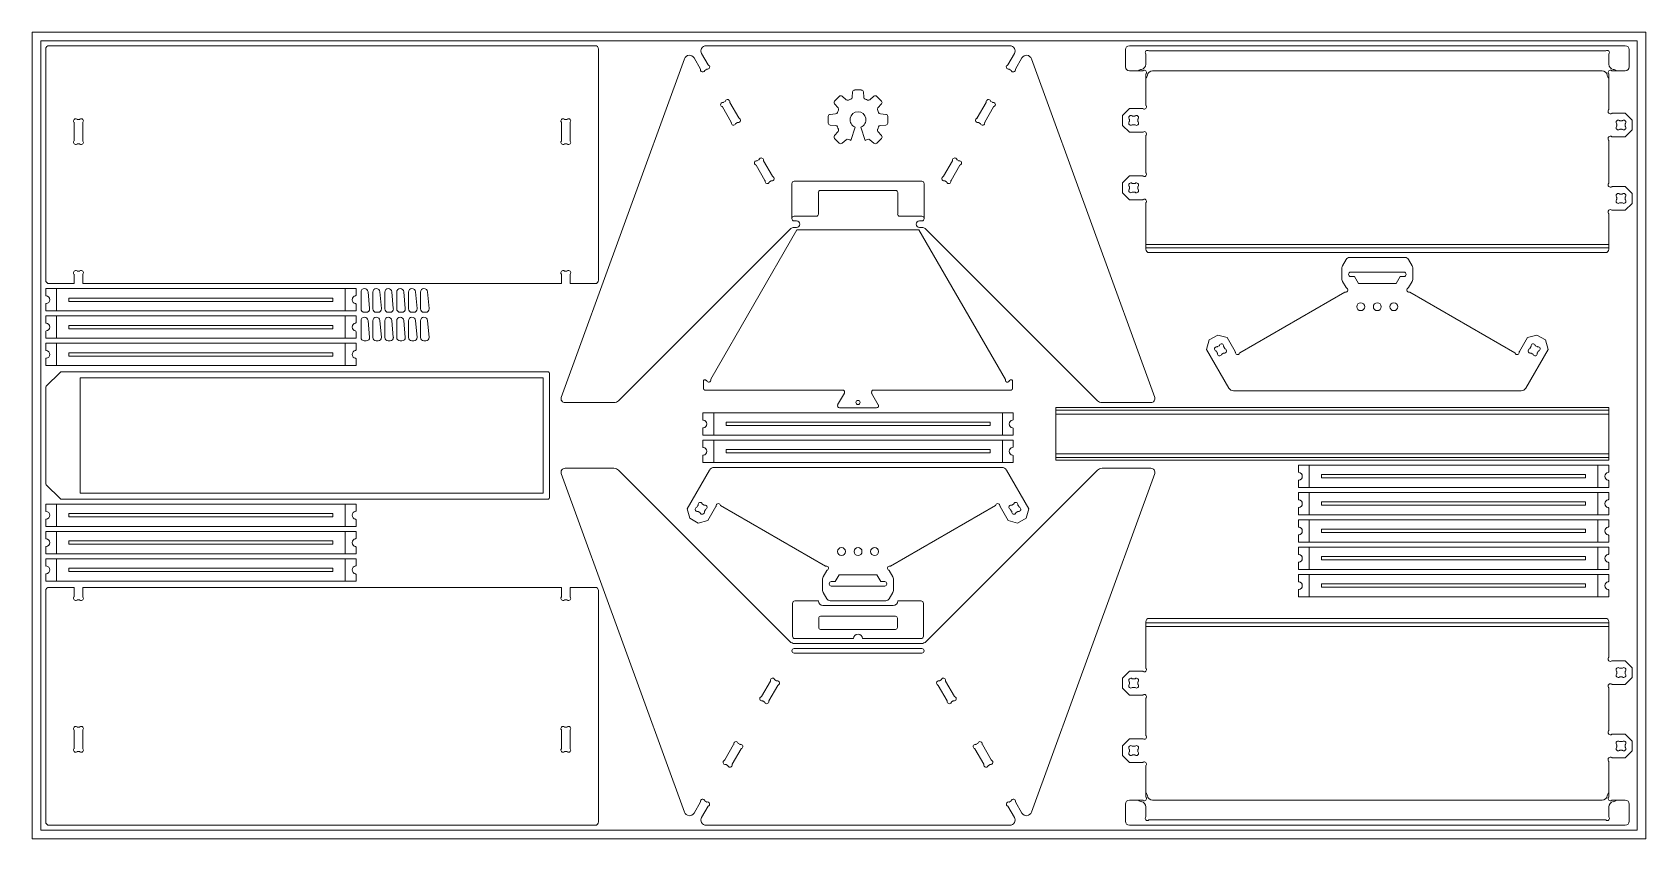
# Paper-space layout 'profile_outside' of a CAD drawing. Header units: millimetres. Extents: x -3 to 2437, y -2 to 1218.
import ezdxf

# ---------------------------------------------------------------- set-up
doc = ezdxf.new("R2010")
doc.units = ezdxf.units.MM

psp = doc.layouts.new('profile_outside')

# ---------------------------------------------------------------- linework, layer by layer
at = {"color": 7, "linetype": 'Continuous', "lineweight": 15}
for p, q in [((-3.3, 1218.3), (-3.3, -1.7)), ((2436.7, 1218.3), (-3.3, 1218.3)), ((2423.7, 1205.3), (9.7, 1205.3)), ((9.7, 1205.3), (9.7, 11.3)), ((22.1, 1198), (848.1, 1198)), ((1475.1, 1198), (1015.8, 1198)), ((2405.8, 1198), (1655.8, 1198)), ((2423.7, 11.3), (2423.7, 1205.3)), ((2436.7, -1.7), (2436.7, 1218.3)), ((17.1, 843.1), (17.1, 1193)), ((983.2, 1178.2), (796.8, 666)), ((853.1, 1193), (853.1, 843.1)), ((1007.5, 1162.4), (997.7, 1179.5)), ((1008.9, 1186), (1018.8, 1168.9)), ((1472.2, 1168.9), (1482, 1186)), ((1493.3, 1179.5), (1483.4, 1162.4)), ((1694.2, 666), (1507.7, 1178.2)), ((1649.8, 1192), (1649.8, 1166)), ((1680.8, 1185.3), (1680.8, 1170.1)), ((2376.2, 1190), (1685.5, 1190)), ((2380.8, 1170.1), (2380.8, 1185.3)), ((2411.8, 1166), (2411.8, 1192)), ((1017.1, 1162.6), (1013.8, 1160.7)), ((1477.1, 1160.7), (1473.9, 1162.6)), ((1655.8, 1160), (1669.5, 1160)), ((1675.8, 1160), (1669.5, 1160)), ((1680.8, 1148.7), (1680.8, 1154.9)), ((1680.8, 1148.7), (1680.8, 1108.1)), ((1691, 1160), (2370.7, 1160)), ((2380.8, 1154.9), (2380.8, 1148.7)), ((2380.8, 1101.8), (2380.8, 1148.7)), ((2392.2, 1160), (2385.9, 1160)), ((2392.2, 1160), (2405.8, 1160)), ((1237.3, 1128), (1236.7, 1119.9)), ((1250.5, 1131), (1240.5, 1131)), ((1254.2, 1119.9), (1253.6, 1128)), ((1040.4, 1105.5), (1053.8, 1082.2)), ((1044.7, 1113.8), (1042.2, 1112.4)), ((1065, 1088.7), (1051.6, 1112)), ((1210, 1109.9), (1215.3, 1103.8)), ((1217.2, 1121.3), (1210.1, 1114.3)), ((1227.6, 1116.2), (1221.5, 1121.5)), ((1269.4, 1121.5), (1263.3, 1116.2)), ((1280.8, 1114.3), (1273.8, 1121.3)), ((1275.6, 1103.8), (1281, 1109.9)), ((1439.3, 1112), (1425.9, 1088.7)), ((1437.2, 1082.2), (1450.6, 1105.5)), ((1448.7, 1112.4), (1446.3, 1113.8)), ((1655.8, 1103), (1645.3, 1092.4)), ((1675.8, 1103), (1655.8, 1103)), ((60.1, 1054.6), (60.1, 1081.4)), ((65.2, 1086.5), (68, 1086.5)), ((73.1, 1081.4), (73.1, 1054.6)), ((797.1, 1054.6), (797.1, 1081.4)), ((802.2, 1086.5), (805, 1086.5)), ((810.1, 1081.4), (810.1, 1054.6)), ((1060.7, 1080.4), (1063.2, 1081.8)), ((1200.5, 1091), (1200.5, 1081)), ((1211.5, 1094.7), (1203.4, 1094.1)), ((1203.4, 1077.8), (1211.5, 1077.2)), ((1234.7, 1054.8), (1241.2, 1074.8)), ((1249.8, 1074.8), (1256.3, 1054.8)), ((1287.5, 1094.1), (1279.4, 1094.7)), ((1279.4, 1077.2), (1287.5, 1077.8)), ((1290.5, 1081), (1290.5, 1091)), ((1427.8, 1081.8), (1430.2, 1080.4)), ((1645.3, 1092.4), (1645.3, 1077.5)), ((1645.3, 1077.5), (1655.8, 1067)), ((1655.8, 1086.4), (1655.8, 1083.6)), ((1663.8, 1091.5), (1660.9, 1091.5)), ((1660.9, 1078.5), (1663.8, 1078.5)), ((1668.8, 1083.6), (1668.8, 1086.4)), ((2405.8, 1096), (2386.7, 1096)), ((2392.8, 1079.4), (2392.8, 1076.6)), ((2400.8, 1084.5), (2397.9, 1084.5)), ((2416.4, 1085.4), (2405.8, 1096)), ((2405.8, 1076.6), (2405.8, 1079.4)), ((2416.4, 1070.5), (2416.4, 1085.4)), ((68, 1049.5), (65.2, 1049.5)), ((805, 1049.5), (802.2, 1049.5)), ((1215.3, 1068.2), (1210, 1062)), ((1210.1, 1057.7), (1217.2, 1050.6)), ((1221.5, 1050.5), (1227.6, 1055.8)), ((1263.3, 1055.8), (1269.4, 1050.5)), ((1273.8, 1050.6), (1280.8, 1057.7)), ((1281, 1062), (1275.6, 1068.2)), ((1655.8, 1067), (1675.8, 1067)), ((1680.8, 1061.9), (1680.8, 1006.1)), ((2380.8, 990.8), (2380.8, 1054.1)), ((2386.7, 1060), (2405.8, 1060)), ((2397.9, 1071.5), (2400.8, 1071.5)), ((2405.8, 1060), (2416.4, 1070.5)), ((1095.7, 1025.5), (1093.2, 1024.1)), ((1397.7, 1024.1), (1395.3, 1025.5)), ((1091.4, 1017.1), (1104.8, 993.9)), ((1116, 1000.4), (1102.6, 1023.6)), ((1388.3, 1023.6), (1374.9, 1000.4)), ((1386.2, 993.9), (1399.6, 1017.1)), ((1655.8, 1001), (1645.3, 990.4)), ((1675.8, 1001), (1655.8, 1001)), ((1111.7, 992.1), (1114.2, 993.5)), ((1145.5, 936.3), (1145.5, 989.3)), ((1341.8, 993), (1149.1, 993)), ((1302.2, 979), (1188.7, 979)), ((1345.5, 989.3), (1345.5, 936.3)), ((1376.8, 993.5), (1379.2, 992.1)), ((1645.3, 990.4), (1645.3, 975.5)), ((1655.8, 984.4), (1655.8, 981.6)), ((1663.8, 989.5), (1660.9, 989.5)), ((1660.9, 976.5), (1663.8, 976.5)), ((1668.8, 981.6), (1668.8, 984.4)), ((2405.8, 985), (2386.7, 985)), ((2416.4, 974.4), (2405.8, 985)), ((1185.5, 975.7), (1185.5, 943.2)), ((1305.5, 943.2), (1305.5, 975.7)), ((1645.3, 975.5), (1655.8, 965)), ((1655.8, 965), (1675.8, 965)), ((1680.8, 959.9), (1680.8, 897.3)), ((2392.8, 968.4), (2392.8, 965.6)), ((2400.8, 973.5), (2397.9, 973.5)), ((2397.9, 960.5), (2400.8, 960.5)), ((2405.8, 965.6), (2405.8, 968.4)), ((2405.8, 949), (2416.4, 959.5)), ((2416.4, 959.5), (2416.4, 974.4)), ((1182.2, 939.9), (1148.7, 939.9)), ((1152.4, 933), (1148.7, 933)), ((1342.2, 939.9), (1308.7, 939.9)), ((1342.2, 933), (1338.5, 933)), ((2380.8, 897.3), (2380.8, 943.1)), ((2386.7, 949), (2405.8, 949)), ((883.4, 660.9), (1142.5, 920)), ((1022.9, 693.4), (1153.2, 919.2)), ((1149.6, 923), (1152.4, 923)), ((1153.2, 919.2), (1337.7, 919.2)), ((1337.7, 919.2), (1468.3, 693)), ((1338.5, 923), (1341.3, 923)), ((1348.4, 920), (1607.5, 660.9)), ((2380.8, 897.3), (1680.8, 897.3)), ((1680.8, 897.3), (1680.8, 892)), ((1680.8, 892), (1680.8, 890)), ((2380.8, 892), (1680.8, 892)), ((1685.8, 885), (2375.8, 885)), ((2380.8, 897.3), (2380.8, 892)), ((2380.8, 890), (2380.8, 892)), ((68, 856.9), (65.2, 856.9)), ((805, 856.9), (802.2, 856.9)), ((1977.3, 862.2), (1977.3, 844.5)), ((1983.6, 874.6), (1978.1, 865.2)), ((2072.9, 877.6), (1988.8, 877.6)), ((2071.2, 855.5), (1990.5, 855.5)), ((2083.5, 865.2), (2078.1, 874.6)), ((2084.3, 844.5), (2084.3, 862.2)), ((17.1, 820.6), (17.1, 830.7)), ((17.1, 830.7), (33.5, 830.7)), ((60.1, 838.1), (22.1, 838.1)), ((33.5, 796.7), (33.5, 830.7)), ((470.1, 830.7), (33.5, 830.7)), ((60.1, 851.8), (60.1, 838.1)), ((73.1, 838.1), (73.1, 851.8)), ((797.1, 838.1), (73.1, 838.1)), ((470.1, 796.7), (470.1, 830.7)), ((486.5, 830.7), (470.1, 830.7)), ((486.5, 820.6), (486.5, 830.7)), ((797.1, 851.8), (797.1, 838.1)), ((810.1, 838.1), (810.1, 851.8)), ((848.1, 838.1), (810.1, 838.1)), ((1978.1, 841.5), (1983.6, 832)), ((1987.3, 852.4), (1987.3, 851.9)), ((1990.5, 848.7), (1996.3, 848.7)), ((1996.3, 848.7), (2002.4, 838.2)), ((2002.4, 838.2), (2059.3, 838.2)), ((2059.3, 838.2), (2065.3, 848.7)), ((2065.3, 848.7), (2071.2, 848.7)), ((2074.3, 851.9), (2074.3, 852.4)), ((2078.1, 832), (2083.5, 841.5)), ((17.1, 796.7), (17.1, 806.8)), ((52.2, 811.2), (52.2, 816.2)), ((451.4, 816.2), (52.2, 816.2)), ((52.2, 811.2), (451.4, 811.2)), ((451.4, 811.2), (451.4, 816.2)), ((486.5, 796.7), (486.5, 806.8)), ((493.9, 799.7), (493.9, 825.4)), ((504.5, 825.9), (506.7, 800.2)), ((511.9, 799.7), (511.9, 825.4)), ((522.5, 825.9), (524.7, 800.2)), ((529.9, 799.7), (529.9, 825.4)), ((540.5, 825.9), (542.7, 800.2)), ((547.9, 799.7), (547.9, 825.4)), ((558.5, 825.9), (560.7, 800.2)), ((565.9, 799.7), (565.9, 825.4)), ((576.5, 825.9), (578.7, 800.2)), ((583.9, 799.7), (583.9, 825.4)), ((594.5, 825.9), (596.7, 800.2)), ((1981.7, 825.1), (1822.9, 733.4)), ((2238.7, 733.4), (2079.9, 825.1)), ((33.5, 796.7), (17.1, 796.7)), ((17.1, 779.3), (17.1, 789.4)), ((17.1, 789.4), (33.5, 789.4)), ((33.5, 796.7), (470.1, 796.7)), ((33.5, 755.4), (33.5, 789.4)), ((470.1, 789.4), (33.5, 789.4)), ((470.1, 796.7), (486.5, 796.7)), ((470.1, 755.4), (470.1, 789.4)), ((486.5, 789.4), (470.1, 789.4)), ((486.5, 779.3), (486.5, 789.4)), ((493.9, 756.4), (493.9, 782)), ((501.8, 794.7), (498.9, 794.7)), ((504.5, 782.5), (506.7, 756.8)), ((511.9, 756.4), (511.9, 782)), ((519.8, 794.7), (516.9, 794.7)), ((522.5, 782.5), (524.7, 756.8)), ((529.9, 756.4), (529.9, 782)), ((537.8, 794.7), (534.9, 794.7)), ((540.5, 782.5), (542.7, 756.8)), ((547.9, 756.4), (547.9, 782)), ((555.8, 794.7), (552.9, 794.7)), ((558.5, 782.5), (560.7, 756.8)), ((565.9, 756.4), (565.9, 782)), ((573.8, 794.7), (570.9, 794.7)), ((576.5, 782.5), (578.7, 756.8)), ((583.9, 756.4), (583.9, 782)), ((591.8, 794.7), (588.9, 794.7)), ((594.5, 782.5), (596.7, 756.8)), ((17.1, 755.4), (17.1, 765.4)), ((52.2, 769.9), (52.2, 774.9)), ((451.4, 774.9), (52.2, 774.9)), ((52.2, 769.9), (451.4, 769.9)), ((451.4, 769.9), (451.4, 774.9)), ((486.5, 755.4), (486.5, 765.4)), ((1789.4, 760.2), (1776.5, 752.8)), ((1803.8, 756.4), (1789.4, 760.2)), ((2272.3, 760.2), (2257.9, 756.4)), ((2285.2, 752.8), (2272.3, 760.2)), ((33.5, 755.4), (17.1, 755.4)), ((17.1, 737.9), (17.1, 748)), ((17.1, 748), (33.5, 748)), ((33.5, 755.4), (470.1, 755.4)), ((33.5, 714), (33.5, 748)), ((470.1, 748), (33.5, 748)), ((52.2, 728.5), (52.2, 733.5)), ((451.4, 733.5), (52.2, 733.5)), ((451.4, 728.5), (451.4, 733.5)), ((470.1, 755.4), (486.5, 755.4)), ((470.1, 714), (470.1, 748)), ((486.5, 748), (470.1, 748)), ((486.5, 737.9), (486.5, 748)), ((501.8, 751.4), (498.9, 751.4)), ((519.8, 751.4), (516.9, 751.4)), ((537.8, 751.4), (534.9, 751.4)), ((555.8, 751.4), (552.9, 751.4)), ((573.8, 751.4), (570.9, 751.4)), ((591.8, 751.4), (588.9, 751.4)), ((1776.5, 752.8), (1772.6, 738.4)), ((1772.6, 738.4), (1806.4, 679.9)), ((1787.4, 735.8), (1788.8, 733.4)), ((1791.7, 744.2), (1789.2, 742.8)), ((1795.7, 731.5), (1798.2, 733)), ((1800, 739.9), (1798.6, 742.3)), ((1816, 735.3), (1803.8, 756.4)), ((2257.9, 756.4), (2245.7, 735.3)), ((2255.3, 679.9), (2289.1, 738.4)), ((2263.1, 742.3), (2261.6, 739.9)), ((2263.5, 733), (2266, 731.5)), ((2272.5, 742.8), (2270, 744.2)), ((2272.9, 733.4), (2274.3, 735.8)), ((2289.1, 738.4), (2285.2, 752.8)), ((17.1, 714), (17.1, 724.1)), ((33.5, 714), (17.1, 714)), ((33.5, 714), (470.1, 714)), ((52.2, 728.5), (451.4, 728.5)), ((470.1, 714), (486.5, 714)), ((486.5, 714), (486.5, 724.1)), ((38.9, 703.8), (18, 682.8)), ((776.1, 704.7), (41.1, 704.7)), ((69.1, 695.4), (769.1, 695.4)), ((69.1, 521.3), (69.1, 695.4)), ((769.1, 695.4), (769.1, 521.3)), ((779.1, 515), (779.1, 701.7)), ((1011.7, 679.1), (1011.7, 690.6)), ((1014.7, 692.4), (1016.1, 691.6)), ((1474.4, 691.4), (1476.2, 692.4)), ((1479.2, 690.6), (1479.2, 679.1)), ((17.1, 680.7), (17.1, 536)), ((1222.1, 677.1), (1013.7, 677.1)), ((1214.7, 654.9), (1224.8, 672.3)), ((1266.1, 672.3), (1276.2, 654.9)), ((1477.2, 677.1), (1268.9, 677.1)), ((1813.3, 675.9), (2248.4, 675.9)), ((802.4, 658), (876.3, 658)), ((1010.7, 632.7), (1010.7, 642.8)), ((1010.7, 642.8), (1027.2, 642.8)), ((1027.2, 608.8), (1027.2, 642.8)), ((1463.8, 642.8), (1027.2, 642.8)), ((1273.5, 650.1), (1217.5, 650.1)), ((1463.8, 608.8), (1463.8, 642.8)), ((1480.2, 642.8), (1463.8, 642.8)), ((1480.2, 632.7), (1480.2, 642.8)), ((1544.8, 650.6), (2380.8, 650.6)), ((1544.8, 646.6), (1544.8, 650.6)), ((1544.8, 646.6), (2380.8, 646.6)), ((1544.8, 640.8), (1544.8, 646.6)), ((1544.8, 640.8), (2380.8, 640.8)), ((1544.8, 640.8), (1544.8, 580.8)), ((1614.6, 658), (1688.5, 658)), ((2380.8, 646.6), (2380.8, 650.6)), ((2380.8, 640.8), (2380.8, 646.6)), ((2380.8, 580.8), (2380.8, 640.8)), ((1010.7, 608.8), (1010.7, 618.8)), ((1045.9, 623.3), (1045.9, 628.3)), ((1445.1, 628.3), (1045.9, 628.3)), ((1045.9, 623.3), (1445.1, 623.3)), ((1445.1, 623.3), (1445.1, 628.3)), ((1480.2, 608.8), (1480.2, 618.8)), ((1027.2, 608.8), (1010.7, 608.8)), ((1010.7, 591.3), (1010.7, 601.4)), ((1010.7, 601.4), (1027.2, 601.4)), ((1027.2, 608.8), (1463.8, 608.8)), ((1027.2, 567.4), (1027.2, 601.4)), ((1463.8, 601.4), (1027.2, 601.4)), ((1045.9, 581.9), (1045.9, 586.9)), ((1445.1, 586.9), (1045.9, 586.9)), ((1445.1, 581.9), (1445.1, 586.9)), ((1463.8, 608.8), (1480.2, 608.8)), ((1463.8, 567.4), (1463.8, 601.4)), ((1480.2, 601.4), (1463.8, 601.4)), ((1480.2, 591.3), (1480.2, 601.4)), ((1010.7, 567.4), (1010.7, 577.5)), ((1027.2, 567.4), (1010.7, 567.4)), ((1027.2, 567.4), (1463.8, 567.4)), ((1045.9, 581.9), (1445.1, 581.9)), ((1463.8, 567.4), (1480.2, 567.4)), ((1480.2, 567.4), (1480.2, 577.5)), ((1544.8, 580.8), (2380.8, 580.8)), ((1544.8, 575), (1544.8, 580.8)), ((1544.8, 575), (2380.8, 575)), ((1544.8, 571), (1544.8, 575)), ((1544.8, 571), (2380.8, 571)), ((1911.4, 553.6), (1911.4, 563.6)), ((1911.4, 563.6), (1927.8, 563.6)), ((1927.8, 529.6), (1927.8, 563.6)), ((2364.4, 563.6), (1927.8, 563.6)), ((2364.4, 529.6), (2364.4, 563.6)), ((2380.8, 563.6), (2364.4, 563.6)), ((2380.8, 575), (2380.8, 580.8)), ((2380.8, 571), (2380.8, 575)), ((2380.8, 553.6), (2380.8, 563.6)), ((796.8, 550.6), (983.2, 38.4)), ((876.3, 558.7), (802.4, 558.7)), ((1142.5, 296.6), (883.4, 555.7)), ((1021, 556.1), (987.3, 497.6)), ((1463, 560.1), (1027.9, 560.1)), ((1607.5, 555.7), (1348.4, 296.6)), ((1503.7, 497.6), (1470, 556.1)), ((1507.7, 38.4), (1694.2, 550.6)), ((1688.5, 558.7), (1614.6, 558.7)), ((1911.4, 529.6), (1911.4, 539.7)), ((1946.5, 544.1), (1946.5, 549.1)), ((2345.7, 549.1), (1946.5, 549.1)), ((1946.5, 544.1), (2345.7, 544.1)), ((2345.7, 544.1), (2345.7, 549.1)), ((2380.8, 529.6), (2380.8, 539.7)), ((38.9, 512.9), (18, 533.9)), ((69.1, 521.3), (769.1, 521.3)), ((1927.8, 529.6), (1911.4, 529.6)), ((1911.4, 512.2), (1911.4, 522.3)), ((1911.4, 522.3), (1927.8, 522.3)), ((1927.8, 529.6), (2364.4, 529.6)), ((1927.8, 488.3), (1927.8, 522.3)), ((2364.4, 522.3), (1927.8, 522.3)), ((2364.4, 529.6), (2380.8, 529.6)), ((2364.4, 488.3), (2364.4, 522.3)), ((2380.8, 522.3), (2364.4, 522.3)), ((2380.8, 512.2), (2380.8, 522.3)), ((17.1, 494.6), (17.1, 504.7)), ((17.1, 504.7), (33.5, 504.7)), ((33.5, 470.7), (33.5, 504.7)), ((470.1, 504.7), (33.5, 504.7)), ((776.1, 512), (41.1, 512)), ((52.2, 485.2), (52.2, 490.2)), ((451.4, 490.2), (52.2, 490.2)), ((451.4, 485.2), (451.4, 490.2)), ((470.1, 470.7), (470.1, 504.7)), ((486.5, 504.7), (470.1, 504.7)), ((486.5, 494.6), (486.5, 504.7)), ((987.3, 497.6), (991.1, 483.2)), ((1003.4, 502.6), (1002, 500.2)), ((1003.8, 493.2), (1006.3, 491.8)), ((1012.8, 503.1), (1010.3, 504.5)), ((1013.2, 493.7), (1014.7, 496.1)), ((1018.4, 479.6), (1030.6, 500.7)), ((1037.6, 502.6), (1196.4, 410.9)), ((1294.6, 410.9), (1453.4, 502.6)), ((1460.3, 500.7), (1472.5, 479.6)), ((1476.3, 496.1), (1477.7, 493.7)), ((1480.6, 504.5), (1478.1, 503.1)), ((1484.6, 491.8), (1487.1, 493.2)), ((1489, 500.2), (1487.5, 502.6)), ((1499.8, 483.2), (1503.7, 497.6)), ((1911.4, 488.3), (1911.4, 498.3)), ((1927.8, 488.3), (1911.4, 488.3)), ((1927.8, 488.3), (2364.4, 488.3)), ((1946.5, 502.8), (1946.5, 507.8)), ((2345.7, 507.8), (1946.5, 507.8)), ((1946.5, 502.8), (2345.7, 502.8)), ((2345.7, 502.8), (2345.7, 507.8)), ((2364.4, 488.3), (2380.8, 488.3)), ((2380.8, 488.3), (2380.8, 498.3)), ((17.1, 470.7), (17.1, 480.7)), ((33.5, 470.7), (17.1, 470.7)), ((33.5, 470.7), (470.1, 470.7)), ((52.2, 485.2), (451.4, 485.2)), ((470.1, 470.7), (486.5, 470.7)), ((486.5, 470.7), (486.5, 480.7)), ((991.1, 483.2), (1004, 475.8)), ((1004, 475.8), (1018.4, 479.6)), ((1472.5, 479.6), (1486.9, 475.8)), ((1486.9, 475.8), (1499.8, 483.2)), ((1911.4, 470.9), (1911.4, 480.9)), ((1911.4, 480.9), (1927.8, 480.9)), ((1927.8, 446.9), (1927.8, 480.9)), ((2364.4, 480.9), (1927.8, 480.9)), ((1946.5, 461.4), (1946.5, 466.4)), ((2345.7, 466.4), (1946.5, 466.4)), ((2345.7, 461.4), (2345.7, 466.4)), ((2364.4, 446.9), (2364.4, 480.9)), ((2380.8, 480.9), (2364.4, 480.9)), ((2380.8, 470.9), (2380.8, 480.9)), ((17.1, 453.2), (17.1, 463.3)), ((17.1, 463.3), (33.5, 463.3)), ((17.1, 429.3), (17.1, 439.4)), ((33.5, 429.3), (33.5, 463.3)), ((470.1, 463.3), (33.5, 463.3)), ((52.2, 443.8), (52.2, 448.8)), ((451.4, 448.8), (52.2, 448.8)), ((52.2, 443.8), (451.4, 443.8)), ((451.4, 443.8), (451.4, 448.8)), ((470.1, 429.3), (470.1, 463.3)), ((486.5, 463.3), (470.1, 463.3)), ((486.5, 453.2), (486.5, 463.3)), ((486.5, 429.3), (486.5, 439.4)), ((1911.4, 446.9), (1911.4, 457)), ((1927.8, 446.9), (1911.4, 446.9)), ((1911.4, 429.5), (1911.4, 439.6)), ((1911.4, 439.6), (1927.8, 439.6)), ((1927.8, 446.9), (2364.4, 446.9)), ((1927.8, 405.6), (1927.8, 439.6)), ((2364.4, 439.6), (1927.8, 439.6)), ((1946.5, 461.4), (2345.7, 461.4)), ((2364.4, 446.9), (2380.8, 446.9)), ((2364.4, 405.6), (2364.4, 439.6)), ((2380.8, 439.6), (2364.4, 439.6)), ((2380.8, 446.9), (2380.8, 457)), ((2380.8, 429.5), (2380.8, 439.6)), ((33.5, 429.3), (17.1, 429.3)), ((17.1, 411.9), (17.1, 422)), ((17.1, 422), (33.5, 422)), ((33.5, 429.3), (470.1, 429.3)), ((33.5, 388), (33.5, 422)), ((470.1, 422), (33.5, 422)), ((470.1, 429.3), (486.5, 429.3)), ((470.1, 388), (470.1, 422)), ((486.5, 422), (470.1, 422)), ((486.5, 411.9), (486.5, 422)), ((1911.4, 405.6), (1911.4, 415.7)), ((1946.5, 420.1), (1946.5, 425.1)), ((2345.7, 425.1), (1946.5, 425.1)), ((1946.5, 420.1), (2345.7, 420.1)), ((2345.7, 420.1), (2345.7, 425.1)), ((2380.8, 405.6), (2380.8, 415.7)), ((17.1, 388), (17.1, 398)), ((52.2, 402.5), (52.2, 407.5)), ((451.4, 407.5), (52.2, 407.5)), ((52.2, 402.5), (451.4, 402.5)), ((451.4, 402.5), (451.4, 407.5)), ((486.5, 388), (486.5, 398)), ((1192, 391.5), (1192, 373.8)), ((1198.2, 404), (1192.8, 394.5)), ((1217, 397.8), (1211, 387.3)), ((1273.9, 397.8), (1217, 397.8)), ((1280, 387.3), (1273.9, 397.8)), ((1298.2, 394.5), (1292.7, 404)), ((1299, 373.8), (1299, 391.5)), ((1927.8, 405.6), (1911.4, 405.6)), ((1911.4, 388.2), (1911.4, 398.2)), ((1911.4, 398.2), (1927.8, 398.2)), ((1927.8, 405.6), (2364.4, 405.6)), ((1927.8, 364.2), (1927.8, 398.2)), ((2364.4, 398.2), (1927.8, 398.2)), ((2364.4, 405.6), (2380.8, 405.6)), ((2364.4, 364.2), (2364.4, 398.2)), ((2380.8, 398.2), (2364.4, 398.2)), ((2380.8, 388.2), (2380.8, 398.2)), ((33.5, 388), (17.1, 388)), ((17.1, 373.6), (17.1, 23.7)), ((60.1, 378.6), (22.1, 378.6)), ((33.5, 388), (470.1, 388)), ((60.1, 364.8), (60.1, 378.6)), ((797.1, 378.6), (73.1, 378.6)), ((73.1, 378.6), (73.1, 364.8)), ((470.1, 388), (486.5, 388)), ((797.1, 364.8), (797.1, 378.6)), ((848.1, 378.6), (810.1, 378.6)), ((810.1, 378.6), (810.1, 364.8)), ((853.1, 23.7), (853.1, 373.6)), ((1192.8, 370.8), (1198.2, 361.4)), ((1202, 384.1), (1202, 383.6)), ((1211, 387.3), (1205.1, 387.3)), ((1205.1, 380.5), (1285.8, 380.5)), ((1285.8, 387.3), (1280, 387.3)), ((1289, 383.6), (1289, 384.1)), ((1292.7, 361.4), (1298.2, 370.8)), ((1911.4, 364.2), (1911.4, 374.3)), ((1946.5, 378.7), (1946.5, 383.7)), ((2345.7, 383.7), (1946.5, 383.7)), ((1946.5, 378.7), (2345.7, 378.7)), ((2345.7, 378.7), (2345.7, 383.7)), ((2380.8, 364.2), (2380.8, 374.3)), ((68, 359.7), (65.2, 359.7)), ((805, 359.7), (802.2, 359.7)), ((1146.5, 354.4), (1146.5, 304.7)), ((1185.5, 358), (1150.1, 358)), ((1298.5, 351), (1192.5, 351)), ((1203.4, 358.4), (1287.5, 358.4)), ((1305.5, 358), (1340.8, 358)), ((1344.5, 354.4), (1344.5, 304.7)), ((1927.8, 364.2), (1911.4, 364.2)), ((1927.8, 364.2), (2364.4, 364.2)), ((2364.4, 364.2), (2380.8, 364.2)), ((1186, 318), (1186, 332)), ((1189, 335), (1302, 335)), ((1305, 318), (1305, 332)), ((1680.8, 324.7), (1680.8, 326.7)), ((2380.8, 324.7), (1680.8, 324.7)), ((1680.8, 319.3), (1680.8, 324.7)), ((1680.8, 256.8), (1680.8, 319.3)), ((2380.8, 319.3), (1680.8, 319.3)), ((1685.8, 331.7), (2375.8, 331.7)), ((2380.8, 326.7), (2380.8, 324.7)), ((2380.8, 319.3), (2380.8, 324.7)), ((2380.8, 319.3), (2380.8, 273.5)), ((1341.3, 293.7), (1149.6, 293.7)), ((1150.1, 301), (1238.5, 301)), ((1302, 315), (1189, 315)), ((1340.8, 301), (1252.5, 301)), ((1145.5, 282.8), (1145.5, 282.5)), ((1148.7, 286.1), (1342.2, 286.1)), ((1342.2, 279.3), (1148.7, 279.3)), ((1345.5, 282.8), (1345.5, 282.5)), ((1645.3, 241.1), (1655.8, 251.7)), ((1655.8, 251.7), (1675.8, 251.7)), ((2386.7, 267.7), (2405.8, 267.7)), ((2392.8, 248.3), (2392.8, 251.1)), ((2397.9, 256.2), (2400.8, 256.2)), ((2405.8, 267.7), (2416.4, 257.1)), ((2405.8, 251.1), (2405.8, 248.3)), ((2416.4, 257.1), (2416.4, 242.2)), ((1112.9, 236.8), (1099.5, 213.6)), ((1110.8, 207.1), (1124.2, 230.3)), ((1122.3, 237.3), (1119.9, 238.7)), ((1366.7, 230.3), (1380.2, 207.1)), ((1371.1, 238.7), (1368.6, 237.3)), ((1391.4, 213.6), (1378, 236.8)), ((1645.3, 226.2), (1645.3, 241.1)), ((1655.8, 215.7), (1645.3, 226.2)), ((1655.8, 232.3), (1655.8, 235.1)), ((1660.9, 240.2), (1663.8, 240.2)), ((1663.8, 227.2), (1660.9, 227.2)), ((1668.8, 235.1), (1668.8, 232.3)), ((2380.8, 225.8), (2380.8, 162.5)), ((2405.8, 231.7), (2386.7, 231.7)), ((2400.8, 243.2), (2397.9, 243.2)), ((2416.4, 242.2), (2405.8, 231.7)), ((1101.4, 206.7), (1103.8, 205.2)), ((1387.1, 205.2), (1389.6, 206.7)), ((1675.8, 215.7), (1655.8, 215.7)), ((1680.8, 154.8), (1680.8, 210.6)), ((60.1, 162.1), (60.1, 135.3)), ((68, 167.2), (65.2, 167.2)), ((73.1, 135.3), (73.1, 162.1)), ((797.1, 162.1), (797.1, 135.3)), ((805, 167.2), (802.2, 167.2)), ((810.1, 135.3), (810.1, 162.1)), ((1645.3, 139.1), (1655.8, 149.7)), ((1655.8, 149.7), (1675.8, 149.7)), ((2386.7, 156.7), (2405.8, 156.7)), ((2405.8, 156.7), (2416.4, 146.1)), ((65.2, 130.2), (68, 130.2)), ((802.2, 130.2), (805, 130.2)), ((1057.4, 140.7), (1044, 117.5)), ((1055.3, 111), (1068.7, 134.2)), ((1066.8, 141.2), (1064.4, 142.6)), ((1422.2, 134.2), (1435.7, 111)), ((1426.6, 142.6), (1424.1, 141.2)), ((1446.9, 117.5), (1433.5, 140.7)), ((1645.3, 124.2), (1645.3, 139.1)), ((1655.8, 113.7), (1645.3, 124.2)), ((1655.8, 130.3), (1655.8, 133.1)), ((1660.9, 138.2), (1663.8, 138.2)), ((1663.8, 125.2), (1660.9, 125.2)), ((1668.8, 133.1), (1668.8, 130.3)), ((2392.8, 137.3), (2392.8, 140.1)), ((2397.9, 145.2), (2400.8, 145.2)), ((2400.8, 132.2), (2397.9, 132.2)), ((2405.8, 140.1), (2405.8, 137.3)), ((2416.4, 131.2), (2405.8, 120.7)), ((2416.4, 146.1), (2416.4, 131.2)), ((1045.9, 110.5), (1048.3, 109.1)), ((1442.6, 109.1), (1445.1, 110.5)), ((1675.8, 113.7), (1655.8, 113.7)), ((1680.8, 68), (1680.8, 108.6)), ((2380.8, 114.8), (2380.8, 68)), ((2405.8, 120.7), (2386.7, 120.7)), ((997.7, 37.2), (1007.4, 54.1)), ((1013.7, 55.8), (1017, 53.9)), ((1474, 53.9), (1477.2, 55.8)), ((1483.5, 54.1), (1493.3, 37.2)), ((1649.8, 24.7), (1649.8, 50.7)), ((1655.8, 56.7), (1669.5, 56.7)), ((1675.8, 56.7), (1669.5, 56.7)), ((1680.8, 68), (1680.8, 61.8)), ((1691, 56.7), (2370.7, 56.7)), ((2380.8, 61.8), (2380.8, 68)), ((2392.2, 56.7), (2385.9, 56.7)), ((2392.2, 56.7), (2405.8, 56.7)), ((2411.8, 50.7), (2411.8, 24.7)), ((1018.7, 47.6), (1008.9, 30.7)), ((1482, 30.7), (1472.3, 47.6)), ((1680.8, 31.3), (1680.8, 46.5)), ((2376.2, 26.7), (1685.5, 26.7)), ((2380.8, 46.5), (2380.8, 31.3)), ((9.7, 11.3), (2423.7, 11.3)), ((22.1, 18.7), (848.1, 18.7)), ((1015.8, 18.7), (1475.1, 18.7)), ((2405.8, 18.7), (1655.8, 18.7)), ((-3.3, -1.7), (2436.7, -1.7))]:
    psp.add_line(p, q, dxfattribs=at)
for centre, radius in [((2005.8, 803.2), 6), ((2030.8, 803.2), 6), ((2055.8, 803.2), 6), ((1245.5, 658.3), 3.17), ((1220.5, 432.8), 6), ((1245.5, 432.8), 6), ((1270.5, 432.8), 6)]:
    psp.add_circle(centre, radius, dxfattribs=at)
for centre, radius, start, end in [((22.1, 1193), 5, 90, 180), ((848.1, 1193), 5, 0, 90), ((1015.8, 1190), 8, 90, 210), ((1475.1, 1190), 8, 330, 90), ((1655.8, 1192), 6, 90, 180), ((2405.8, 1192), 6, 0, 90), ((990.7, 1175.5), 8, 30, 160), ((1500.2, 1175.5), 8, 20, 150), ((1683.2, 1187.7), 3.28, 45, 225), ((2378.5, 1187.7), 3.28, 315, 135), ((1010.7, 1161.5), 3.28, 165, 345), ((1017.9, 1165.7), 3.28, 255, 75), ((1473, 1165.7), 3.28, 105, 285), ((1480.3, 1161.5), 3.28, 195, 15), ((1655.8, 1166), 6, 180, 270), ((1675.2, 1154.3), 8, 98.4211, 135), ((1672.8, 1170.1), 8, 278.4211, 0), ((1675.8, 1161.2), 1.2, 270, 308.2194), ((1678.5, 1157.7), 3.28, 321.7806, 128.2194), ((1682, 1154.9), 1.2, 141.7806, 180), ((1675.2, 1154.3), 8, 315, 351.5789), ((1691, 1152), 8, 90, 171.5789), ((2370.7, 1152), 8, 8.4211, 90), ((2386.5, 1154.3), 8, 188.4211, 225), ((2383.2, 1157.7), 3.28, 51.7806, 218.2194), ((2379.6, 1154.9), 1.2, 0, 38.2194), ((2388.8, 1170.1), 8, 180, 261.5789), ((2385.9, 1161.2), 1.2, 231.7806, 270), ((2386.5, 1154.3), 8, 45, 81.5789), ((2405.8, 1166), 6, 270, 0), ((1240.5, 1127.8), 3.18, 90, 176), ((1250.5, 1127.8), 3.18, 4, 90), ((1041, 1109), 3.28, 81.7806, 248.2194), ((1039.3, 1104.9), 1.2, 30, 68.2194), ((1041.6, 1113.5), 1.2, 261.7806, 300), ((1044.1, 1114.9), 1.2, 300, 338.2194), ((1048.2, 1113.2), 3.28, 351.7806, 158.2194), ((1052.7, 1112.6), 1.2, 171.7806, 210), ((1212.4, 1112), 3.18, 135, 221), ((1245.5, 1086), 33, 154.2078, 160.7922), ((1212.9, 1101.7), 3.18, 334.2078, 41), ((1219.4, 1119.1), 3.18, 49, 135), ((1229.7, 1118.5), 3.17, 229, 295.7922), ((1245.5, 1086), 33, 109.2078, 115.7922), ((1233.6, 1120.1), 3.18, 289.2078, 356), ((1257.4, 1120.1), 3.17, 184, 250.7922), ((1245.5, 1086), 33, 64.2078, 70.7922), ((1261.2, 1118.5), 3.17, 244.2078, 311), ((1271.5, 1119.1), 3.18, 45, 131), ((1278, 1101.7), 3.18, 139, 205.7922), ((1245.5, 1086), 33, 19.2078, 25.7922), ((1278.6, 1112), 3.17, 319, 45), ((1438.3, 1112.6), 1.2, 330, 8.2194), ((1442.7, 1113.2), 3.28, 21.7806, 188.2194), ((1446.9, 1114.9), 1.2, 201.7806, 240), ((1449.3, 1113.5), 1.2, 240, 278.2194), ((1449.9, 1109), 3.28, 291.7806, 98.2194), ((1451.6, 1104.9), 1.2, 111.7806, 150), ((1675.8, 1101.8), 1.2, 51.7806, 90), ((1678.5, 1105.3), 3.28, 231.7806, 38.2194), ((1682, 1108.1), 1.2, 180, 218.2194), ((2383.4, 1098.6), 3.68, 143.4561, 306.5439), ((2379, 1101.8), 1.8, 323.4561, 0), ((62.4, 1084.2), 3.28, 51.7806, 218.2194), ((58.9, 1081.4), 1.2, 0, 38.2194), ((65.2, 1087.7), 1.2, 231.7806, 270), ((68, 1087.7), 1.2, 270, 308.2194), ((70.8, 1084.2), 3.28, 321.7806, 128.2194), ((74.3, 1081.4), 1.2, 141.7806, 180), ((799.4, 1084.2), 3.28, 51.7806, 218.2194), ((795.9, 1081.4), 1.2, 0, 38.2194), ((802.2, 1087.7), 1.2, 231.7806, 270), ((805, 1087.7), 1.2, 270, 308.2194), ((807.8, 1084.2), 3.28, 321.7806, 128.2194), ((811.3, 1081.4), 1.2, 141.7806, 180), ((1052.7, 1081.6), 1.2, 351.7806, 30), ((1057.2, 1081), 3.28, 171.7806, 338.2194), ((1061.3, 1079.3), 1.2, 120, 158.2194), ((1063.8, 1080.8), 1.2, 81.7806, 120), ((1064.4, 1085.2), 3.28, 261.7806, 68.2194), ((1066.1, 1089.3), 1.2, 210, 248.2194), ((1203.6, 1091), 3.17, 94, 180), ((1203.6, 1081), 3.17, 180, 266), ((1211.3, 1097.9), 3.17, 274, 340.7922), ((1211.3, 1074.1), 3.18, 19.2078, 86), ((1245.5, 1086), 33, 199.2078, 205.7922), ((1245.5, 1086), 12, 290.9596, 249.0404), ((1245.5, 1086), 33, 334.2078, 340.7922), ((1279.6, 1097.9), 3.17, 199.2078, 266), ((1279.6, 1074.1), 3.17, 94, 160.7922), ((1287.3, 1091), 3.17, 0, 86), ((1287.3, 1081), 3.17, 274, 0), ((1426.5, 1085.2), 3.28, 111.7806, 278.2194), ((1424.9, 1089.3), 1.2, 291.7806, 330), ((1427.2, 1080.8), 1.2, 60, 98.2194), ((1429.6, 1079.3), 1.2, 21.7806, 60), ((1433.8, 1081), 3.28, 201.7806, 8.2194), ((1438.2, 1081.6), 1.2, 150, 188.2194), ((1658.2, 1089.2), 3.28, 51.7806, 218.2194), ((1658.2, 1080.8), 3.27, 141.7806, 308.2194), ((1654.6, 1086.4), 1.2, 0, 38.2194), ((1654.6, 1083.6), 1.2, 321.7806, 0), ((1660.9, 1092.7), 1.2, 231.7806, 270), ((1660.9, 1077.3), 1.2, 90, 128.2194), ((1663.8, 1092.7), 1.2, 270, 308.2194), ((1663.8, 1077.3), 1.2, 51.7806, 90), ((1666.5, 1089.2), 3.28, 321.7806, 128.2194), ((1666.5, 1080.8), 3.28, 231.7806, 38.2194), ((1670, 1086.4), 1.2, 141.7806, 180), ((1670, 1083.6), 1.2, 180, 218.2194), ((2386.7, 1094.2), 1.8, 90, 126.5439), ((2395.2, 1082.2), 3.28, 51.7806, 218.2194), ((2395.2, 1073.8), 3.28, 141.7806, 308.2194), ((2391.6, 1079.4), 1.2, 0, 38.2194), ((2391.6, 1076.6), 1.2, 321.7806, 0), ((2397.9, 1085.7), 1.2, 231.7806, 270), ((2400.8, 1085.7), 1.2, 270, 308.2194), ((2403.5, 1082.2), 3.27, 321.7806, 128.2194), ((2403.5, 1073.8), 3.27, 231.7806, 38.2194), ((2407, 1079.4), 1.2, 141.7806, 180), ((2407, 1076.6), 1.2, 180, 218.2194), ((62.4, 1051.8), 3.28, 141.7806, 308.2194), ((58.9, 1054.6), 1.2, 321.7806, 0), ((65.2, 1048.3), 1.2, 90, 128.2194), ((68, 1048.3), 1.2, 51.7806, 90), ((70.8, 1051.8), 3.28, 231.7806, 38.2194), ((74.3, 1054.6), 1.2, 180, 218.2194), ((799.4, 1051.8), 3.28, 141.7806, 308.2194), ((795.9, 1054.6), 1.2, 321.7806, 0), ((802.2, 1048.3), 1.2, 90, 128.2194), ((805, 1048.3), 1.2, 51.7806, 90), ((807.8, 1051.8), 3.28, 231.7806, 38.2194), ((811.3, 1054.6), 1.2, 180, 218.2194), ((1212.4, 1059.9), 3.17, 139, 225), ((1212.9, 1070.2), 3.18, 319, 25.7922), ((1219.4, 1052.9), 3.18, 225, 311), ((1229.7, 1053.4), 3.17, 64.2078, 131), ((1245.5, 1086), 33, 244.2078, 250.9242), ((1245.5, 1086), 33, 289.0758, 295.7922), ((1261.2, 1053.4), 3.17, 49, 115.7922), ((1271.5, 1052.9), 3.18, 229, 315), ((1278, 1070.2), 3.18, 154.2078, 221), ((1278.6, 1059.9), 3.18, 315, 41), ((1675.8, 1068.2), 1.2, 270, 308.2194), ((1678.5, 1064.7), 3.27, 321.7806, 128.2194), ((1682, 1061.9), 1.2, 141.7806, 180), ((2383.4, 1057.4), 3.68, 53.4561, 216.5439), ((2379, 1054.1), 1.8, 0, 36.5439), ((2386.7, 1061.8), 1.8, 233.4561, 270), ((2397.9, 1070.3), 1.2, 90, 128.2194), ((2400.8, 1070.3), 1.2, 51.7806, 90), ((1095.1, 1026.6), 1.2, 300, 338.2194), ((1099.2, 1024.9), 3.28, 351.7806, 158.2194), ((1391.7, 1024.9), 3.28, 21.7806, 188.2194), ((1395.9, 1026.6), 1.2, 201.7806, 240), ((1092, 1020.7), 3.28, 81.7806, 248.2194), ((1090.3, 1016.5), 1.2, 30, 68.2194), ((1092.6, 1025.1), 1.2, 261.7806, 300), ((1103.7, 1024.2), 1.2, 171.7806, 210), ((1117.1, 1001), 1.2, 210, 248.2194), ((1373.9, 1001), 1.2, 291.7806, 330), ((1387.3, 1024.2), 1.2, 330, 8.2194), ((1398.3, 1025.1), 1.2, 240, 278.2194), ((1398.9, 1020.7), 3.28, 291.7806, 98.2194), ((1400.6, 1016.5), 1.2, 111.7806, 150), ((1675.8, 999.8), 1.2, 51.7806, 90), ((1678.5, 1003.3), 3.27, 231.7806, 38.2194), ((1682, 1006.1), 1.2, 180, 218.2194), ((1103.7, 993.3), 1.2, 351.7806, 30), ((1108.2, 992.7), 3.28, 171.7806, 338.2194), ((1112.3, 991), 1.2, 120, 158.2194), ((1114.8, 992.4), 1.2, 81.7806, 120), ((1115.4, 996.9), 3.28, 261.7806, 68.2194), ((1149.1, 989.3), 3.68, 90, 180), ((1188.7, 975.7), 3.28, 90, 180), ((1302.2, 975.7), 3.28, 0, 90), ((1341.8, 989.3), 3.68, 0, 90), ((1375.5, 996.9), 3.28, 111.7806, 278.2194), ((1376.2, 992.4), 1.2, 60, 98.2194), ((1378.6, 991), 1.2, 21.7806, 60), ((1382.8, 992.7), 3.28, 201.7806, 8.2194), ((1387.2, 993.3), 1.2, 150, 188.2194), ((1658.2, 987.2), 3.28, 51.7806, 218.2194), ((1658.2, 978.8), 3.27, 141.7806, 308.2194), ((1654.6, 984.4), 1.2, 0, 38.2194), ((1654.6, 981.6), 1.2, 321.7806, 0), ((1660.9, 990.7), 1.2, 231.7806, 270), ((1660.9, 975.3), 1.2, 90, 128.2194), ((1663.8, 990.7), 1.2, 270, 308.2194), ((1663.8, 975.3), 1.2, 51.7806, 90), ((1666.5, 987.2), 3.28, 321.7806, 128.2194), ((1666.5, 978.8), 3.28, 231.7806, 38.2194), ((1670, 984.4), 1.2, 141.7806, 180), ((1670, 981.6), 1.2, 180, 218.2194), ((2383.4, 987.6), 3.68, 143.4561, 306.5439), ((2379, 990.8), 1.8, 323.4561, 0), ((2386.7, 983.2), 1.8, 90, 126.5439), ((1675.8, 966.2), 1.2, 270, 308.2194), ((1678.5, 962.7), 3.28, 321.7806, 128.2194), ((1682, 959.9), 1.2, 141.7806, 180), ((2395.2, 971.2), 3.28, 51.7806, 218.2194), ((2395.2, 962.8), 3.28, 141.7806, 308.2194), ((2391.6, 968.4), 1.2, 0, 38.2194), ((2391.6, 965.6), 1.2, 321.7806, 0), ((2397.9, 974.7), 1.2, 231.7806, 270), ((2397.9, 959.3), 1.2, 90, 128.2194), ((2400.8, 974.7), 1.2, 270, 308.2194), ((2400.8, 959.3), 1.2, 51.7806, 90), ((2403.5, 971.2), 3.27, 321.7806, 128.2194), ((2403.5, 962.8), 3.28, 231.7806, 38.2194), ((2407, 968.4), 1.2, 141.7806, 180), ((2407, 965.6), 1.2, 180, 218.2194), ((1148.7, 936.7), 3.28, 90, 180), ((1148.7, 936.3), 3.28, 180, 270), ((1152.4, 928), 5, 270, 90), ((1182.2, 943.2), 3.28, 270, 0), ((1308.7, 943.2), 3.28, 180, 270), ((1338.5, 928), 5, 90, 270), ((1342.2, 936.7), 3.28, 0, 90), ((1342.2, 936.3), 3.28, 270, 0), ((2383.4, 946.4), 3.68, 53.4561, 216.5439), ((2379, 943.1), 1.8, 0, 36.5439), ((2386.7, 950.8), 1.8, 233.4561, 270), ((1149.6, 913), 10, 90, 135), ((1341.3, 913), 10, 45, 90), ((1685.8, 890), 5, 180, 270), ((2375.8, 890), 5, 270, 0), ((62.4, 854.6), 3.28, 51.7806, 218.2194), ((65.2, 858.1), 1.2, 231.7806, 270), ((68, 858.1), 1.2, 270, 308.2194), ((70.8, 854.6), 3.28, 321.7806, 128.2194), ((799.4, 854.6), 3.27, 51.7806, 218.2194), ((802.2, 858.1), 1.2, 231.7806, 270), ((805, 858.1), 1.2, 270, 308.2194), ((807.8, 854.6), 3.28, 321.7806, 128.2194), ((1983.3, 862.2), 6, 150, 180), ((1988.8, 871.6), 6, 90, 150), ((1990.5, 852.4), 3.18, 90, 180), ((2071.2, 852.4), 3.17, 0, 90), ((2072.9, 871.6), 6, 30, 90), ((2078.3, 862.2), 6, 0, 30), ((22.1, 843.1), 5, 180, 270), ((58.9, 851.8), 1.2, 0, 38.2194), ((74.3, 851.8), 1.2, 141.7806, 180), ((499.2, 825.4), 5.32, 5, 180), ((517.2, 825.4), 5.32, 5, 180), ((535.2, 825.4), 5.32, 5, 180), ((553.2, 825.4), 5.32, 5, 180), ((571.2, 825.4), 5.32, 5, 180), ((589.2, 825.4), 5.32, 5, 180), ((795.9, 851.8), 1.2, 0, 38.2194), ((811.3, 851.8), 1.2, 141.7806, 180), ((848.1, 843.1), 5, 270, 0), ((1983.3, 844.5), 6, 180, 210), ((1983, 828.5), 3.28, 261.7806, 68.2194), ((1984.6, 832.6), 1.2, 210, 248.2194), ((1990.5, 851.9), 3.18, 180, 270), ((2071.2, 851.9), 3.18, 270, 0), ((2078.7, 828.5), 3.28, 111.7806, 278.2194), ((2077, 832.6), 1.2, 291.7806, 330), ((2078.3, 844.5), 6, 330, 0), ((18.1, 820.6), 1, 180, 261.7868), ((18.1, 806.8), 1, 98.2132, 180), ((17.1, 813.7), 6, 278.2132, 81.7868), ((486.5, 813.7), 6, 98.2132, 261.7868), ((485.5, 820.6), 1, 278.2132, 0), ((485.5, 806.8), 1, 0, 81.7868), ((1982.3, 824), 1.2, 81.7806, 120), ((2079.3, 824), 1.2, 60, 98.2194), ((498.9, 799.7), 5, 180, 270), ((499.2, 782), 5.32, 5, 180), ((501.8, 799.7), 5, 270, 5), ((516.9, 799.7), 5, 180, 270), ((517.2, 782), 5.32, 5, 180), ((519.8, 799.7), 5, 270, 5), ((534.9, 799.7), 5, 180, 270), ((535.2, 782), 5.32, 5, 180), ((537.8, 799.7), 5, 270, 5), ((552.9, 799.7), 5, 180, 270), ((553.2, 782), 5.32, 5, 180), ((555.8, 799.7), 5, 270, 5), ((570.9, 799.7), 5, 180, 270), ((571.2, 782), 5.32, 5, 180), ((573.8, 799.7), 5, 270, 5), ((588.9, 799.7), 5, 180, 270), ((589.2, 782), 5.32, 5, 180), ((591.8, 799.7), 5, 270, 5), ((18.1, 779.3), 1, 180, 261.7868), ((18.1, 765.4), 1, 98.2132, 180), ((17.1, 772.4), 6, 278.2132, 81.7868), ((486.5, 772.4), 6, 98.2132, 261.7868), ((485.5, 779.3), 1, 278.2132, 0), ((485.5, 765.4), 1, 0, 81.7868), ((501.8, 756.4), 5, 270, 5), ((519.8, 756.4), 5, 270, 5), ((537.8, 756.4), 5, 270, 5), ((555.8, 756.4), 5, 270, 5), ((573.8, 756.4), 5, 270, 5), ((591.8, 756.4), 5, 270, 5), ((18.1, 737.9), 1, 180, 261.7868), ((17.1, 731), 6, 278.2132, 81.7868), ((486.5, 731), 6, 98.2132, 261.7868), ((485.5, 737.9), 1, 278.2132, 0), ((498.9, 756.4), 5, 180, 270), ((516.9, 756.4), 5, 180, 270), ((534.9, 756.4), 5, 180, 270), ((552.9, 756.4), 5, 180, 270), ((570.9, 756.4), 5, 180, 270), ((588.9, 756.4), 5, 180, 270), ((1788, 739.4), 3.28, 81.7806, 248.2194), ((1786.3, 735.2), 1.2, 30, 68.2194), ((1788.6, 743.8), 1.2, 261.7806, 300), ((1787.7, 732.8), 1.2, 351.7806, 30), ((1792.2, 732.2), 3.28, 171.7806, 338.2194), ((1791.1, 745.2), 1.2, 300, 338.2194), ((1795.2, 743.6), 3.28, 351.7806, 158.2194), ((1798.8, 731.9), 1.2, 81.7806, 120), ((1799.7, 742.9), 1.2, 171.7806, 210), ((1799.4, 736.3), 3.28, 261.7806, 68.2194), ((1801.1, 740.5), 1.2, 210, 248.2194), ((1814.9, 734.7), 1.2, 351.7806, 30), ((1819.4, 734), 3.28, 171.7806, 338.2194), ((1823.5, 732.4), 1.2, 120, 158.2194), ((2238.1, 732.4), 1.2, 21.7806, 60), ((2242.3, 734), 3.28, 201.7806, 8.2194), ((2246.7, 734.7), 1.2, 150, 188.2194), ((2262.3, 736.3), 3.28, 111.7806, 278.2194), ((2260.6, 740.5), 1.2, 291.7806, 330), ((2262.9, 731.9), 1.2, 60, 98.2194), ((2262, 742.9), 1.2, 330, 8.2194), ((2266.5, 743.6), 3.27, 21.7806, 188.2194), ((2269.5, 732.2), 3.28, 201.7806, 8.2194), ((2270.6, 745.2), 1.2, 201.7806, 240), ((2273.1, 743.8), 1.2, 240, 278.2194), ((2273.9, 732.8), 1.2, 150, 188.2194), ((2273.7, 739.4), 3.28, 291.7806, 98.2194), ((2275.4, 735.2), 1.2, 111.7806, 150), ((18.1, 724.1), 1, 98.2132, 180), ((485.5, 724.1), 1, 0, 81.7868), ((1796.3, 730.5), 1.2, 120, 158.2194), ((2265.4, 730.5), 1.2, 21.7806, 60), ((41.1, 701.7), 3, 90, 135), ((776.1, 701.7), 3, 0, 90), ((1013.7, 690.6), 2, 60, 180), ((1015.5, 690.5), 1.2, 21.9472, 60), ((1019.6, 692.2), 3.18, 201.9472, 8.0528), ((1023.9, 692.8), 1.2, 150, 188.0528), ((1471.4, 692.2), 3.18, 165, 345), ((1477.2, 690.6), 2, 0, 120), ((20.1, 680.7), 3, 135, 180), ((802.4, 664), 6, 160, 270), ((876.3, 668), 10, 270, 315), ((1013.7, 679.1), 2, 180, 270), ((1222.1, 673.9), 3.18, 330, 90), ((1268.9, 673.9), 3.18, 90, 210), ((1477.2, 679.1), 2, 270, 0), ((1614.6, 668), 10, 225, 270), ((1688.5, 664), 6, 270, 20), ((1813.3, 683.9), 8, 210, 270), ((2248.4, 683.9), 8, 270, 330), ((1217.5, 653.3), 3.17, 150, 270), ((1273.5, 653.3), 3.17, 270, 30), ((1011.7, 632.7), 1, 180, 261.7868), ((1011.7, 618.8), 1, 98.2132, 180), ((1010.7, 625.8), 6, 278.2132, 81.7868), ((1480.2, 625.8), 6, 98.2132, 261.7868), ((1479.2, 632.7), 1, 278.2132, 0), ((1479.2, 618.8), 1, 0, 81.7868), ((1011.7, 591.3), 1, 180, 261.7868), ((1010.7, 584.4), 6, 278.2132, 81.7868), ((1480.2, 584.4), 6, 98.2132, 261.7868), ((1479.2, 591.3), 1, 278.2132, 0), ((1011.7, 577.5), 1, 98.2132, 180), ((1479.2, 577.5), 1, 0, 81.7868), ((802.4, 552.7), 6, 90, 200), ((876.3, 548.7), 10, 45, 90), ((1027.9, 552.1), 8, 90, 150), ((1463, 552.1), 8, 30, 90), ((1614.6, 548.7), 10, 90, 135), ((1688.5, 552.7), 6, 340, 90), ((1912.4, 553.6), 1, 180, 261.7868), ((1912.4, 539.7), 1, 98.2132, 180), ((1911.4, 546.6), 6, 278.2132, 81.7868), ((2380.8, 546.6), 6, 98.2132, 261.7868), ((2379.8, 553.6), 1, 278.2132, 0), ((2379.8, 539.7), 1, 0, 81.7868), ((20.1, 536), 3, 180, 225), ((41.1, 515), 3, 225, 270), ((776.1, 515), 3, 270, 0), ((18.1, 494.6), 1, 180, 261.7868), ((17.1, 487.7), 6, 278.2132, 81.7868), ((486.5, 487.7), 6, 98.2132, 261.7868), ((485.5, 494.6), 1, 278.2132, 0), ((1002.6, 496.6), 3.28, 111.7806, 278.2194), ((1000.9, 500.8), 1.2, 291.7806, 330), ((1003.2, 492.2), 1.2, 60, 98.2194), ((1002.4, 503.2), 1.2, 330, 8.2194), ((1006.8, 503.8), 3.28, 21.7806, 188.2194), ((1005.7, 490.8), 1.2, 21.7806, 60), ((1009.9, 492.4), 3.28, 201.7806, 8.2194), ((1010.9, 505.5), 1.2, 201.7806, 240), ((1013.4, 504.1), 1.2, 240, 278.2194), ((1014.3, 493.1), 1.2, 150, 188.2194), ((1014, 499.7), 3.28, 291.7806, 98.2194), ((1015.7, 495.5), 1.2, 111.7806, 150), ((1029.6, 501.3), 1.2, 330, 8.2194), ((1034, 502), 3.28, 21.7806, 188.2194), ((1038.2, 503.6), 1.2, 201.7806, 240), ((1452.8, 503.6), 1.2, 300, 338.2194), ((1456.9, 502), 3.28, 351.7806, 158.2194), ((1461.4, 501.3), 1.2, 171.7806, 210), ((1476.9, 499.7), 3.28, 81.7806, 248.2194), ((1475.2, 495.5), 1.2, 30, 68.2194), ((1477.5, 504.1), 1.2, 261.7806, 300), ((1476.7, 493.1), 1.2, 351.7806, 30), ((1481.1, 492.4), 3.28, 171.7806, 338.2194), ((1480, 505.5), 1.2, 300, 338.2194), ((1484.1, 503.8), 3.28, 351.7806, 158.2194), ((1485.2, 490.8), 1.2, 120, 158.2194), ((1487.7, 492.2), 1.2, 81.7806, 120), ((1488.6, 503.2), 1.2, 171.7806, 210), ((1488.3, 496.6), 3.28, 261.7806, 68.2194), ((1490, 500.8), 1.2, 210, 248.2194), ((1912.4, 512.2), 1, 180, 261.7868), ((1912.4, 498.3), 1, 98.2132, 180), ((1911.4, 505.3), 6, 278.2132, 81.7868), ((2380.8, 505.3), 6, 98.2132, 261.7868), ((2379.8, 512.2), 1, 278.2132, 0), ((2379.8, 498.3), 1, 0, 81.7868), ((18.1, 480.7), 1, 98.2132, 180), ((485.5, 480.7), 1, 0, 81.7868), ((1912.4, 470.9), 1, 180, 261.7868), ((1911.4, 463.9), 6, 278.2132, 81.7868), ((2380.8, 463.9), 6, 98.2132, 261.7868), ((2379.8, 470.9), 1, 278.2132, 0), ((18.1, 453.2), 1, 180, 261.7868), ((18.1, 439.4), 1, 98.2132, 180), ((17.1, 446.3), 6, 278.2132, 81.7868), ((486.5, 446.3), 6, 98.2132, 261.7868), ((485.5, 453.2), 1, 278.2132, 0), ((485.5, 439.4), 1, 0, 81.7868), ((1912.4, 457), 1, 98.2132, 180), ((2379.8, 457), 1, 0, 81.7868), ((1912.4, 429.5), 1, 180, 261.7868), ((1912.4, 415.7), 1, 98.2132, 180), ((1911.4, 422.6), 6, 278.2132, 81.7868), ((2380.8, 422.6), 6, 98.2132, 261.7868), ((2379.8, 429.5), 1, 278.2132, 0), ((2379.8, 415.7), 1, 0, 81.7868), ((18.1, 411.9), 1, 180, 261.7868), ((18.1, 398), 1, 98.2132, 180), ((17.1, 405), 6, 278.2132, 81.7868), ((486.5, 405), 6, 98.2132, 261.7868), ((485.5, 411.9), 1, 278.2132, 0), ((485.5, 398), 1, 0, 81.7868), ((1198, 391.5), 6, 150, 180), ((1197, 412), 1.2, 240, 278.2194), ((1197.6, 407.5), 3.28, 291.7806, 98.2194), ((1199.3, 403.4), 1.2, 111.7806, 150), ((1293.3, 407.5), 3.28, 81.7806, 248.2194), ((1291.7, 403.4), 1.2, 30, 68.2194), ((1294, 412), 1.2, 261.7806, 300), ((1293, 391.5), 6, 0, 30), ((22.1, 373.6), 5, 90, 180), ((848.1, 373.6), 5, 0, 90), ((1198, 373.8), 6, 180, 210), ((1205.1, 384.1), 3.17, 90, 180), ((1205.1, 383.6), 3.18, 180, 270), ((1285.8, 384.1), 3.18, 0, 90), ((1285.8, 383.6), 3.18, 270, 0), ((1293, 373.8), 6, 330, 0), ((1912.4, 388.2), 1, 180, 261.7868), ((1912.4, 374.3), 1, 98.2132, 180), ((1911.4, 381.2), 6, 278.2132, 81.7868), ((2380.8, 381.2), 6, 98.2132, 261.7868), ((2379.8, 388.2), 1, 278.2132, 0), ((2379.8, 374.3), 1, 0, 81.7868), ((62.4, 362), 3.28, 141.7806, 308.2194), ((58.9, 364.8), 1.2, 321.7806, 0), ((65.2, 358.5), 1.2, 90, 128.2194), ((68, 358.5), 1.2, 51.7806, 90), ((70.8, 362), 3.28, 231.7806, 38.2194), ((74.3, 364.8), 1.2, 180, 218.2194), ((799.4, 362), 3.28, 141.7806, 308.2194), ((795.9, 364.8), 1.2, 321.7806, 0), ((802.2, 358.5), 1.2, 90, 128.2194), ((805, 358.5), 1.2, 51.7806, 90), ((807.8, 362), 3.27, 231.7806, 38.2194), ((811.3, 364.8), 1.2, 180, 218.2194), ((1150.1, 354.4), 3.68, 90, 180), ((1192.5, 358), 7, 180, 270), ((1203.4, 364.4), 6, 210, 270), ((1287.5, 364.4), 6, 270, 330), ((1298.5, 358), 7, 270, 0), ((1340.8, 354.4), 3.68, 0, 90), ((1189, 332), 3, 90, 180), ((1189, 318), 3, 180, 270), ((1302, 332), 3, 0, 90), ((1302, 318), 3, 270, 0), ((1685.8, 326.7), 5, 90, 180), ((2375.8, 326.7), 5, 0, 90), ((1149.6, 303.7), 10, 225, 270), ((1150.1, 304.7), 3.68, 180, 270), ((1245.5, 301), 7, 0, 180), ((1340.8, 304.7), 3.68, 270, 0), ((1341.3, 303.7), 10, 270, 315), ((1148.7, 282.8), 3.28, 90, 180), ((1148.7, 282.5), 3.28, 180, 270), ((1342.2, 282.8), 3.28, 0, 90), ((1342.2, 282.5), 3.28, 270, 0), ((2383.4, 270.3), 3.68, 143.4561, 306.5439), ((2379, 273.5), 1.8, 323.4561, 0), ((1675.8, 250.5), 1.2, 51.7806, 90), ((1678.5, 254), 3.28, 231.7806, 38.2194), ((1682, 256.8), 1.2, 180, 218.2194), ((2386.7, 265.9), 1.8, 90, 126.5439), ((2395.2, 253.9), 3.28, 51.7806, 218.2194), ((2395.2, 245.5), 3.28, 141.7806, 308.2194), ((2391.6, 251.1), 1.2, 0, 38.2194), ((2391.6, 248.3), 1.2, 321.7806, 0), ((2397.9, 257.4), 1.2, 231.7806, 270), ((2400.8, 257.4), 1.2, 270, 308.2194), ((2403.5, 253.9), 3.27, 321.7806, 128.2194), ((2403.5, 245.5), 3.27, 231.7806, 38.2194), ((2407, 251.1), 1.2, 141.7806, 180), ((2407, 248.3), 1.2, 180, 218.2194), ((1111.9, 237.4), 1.2, 330, 8.2194), ((1116.3, 238.1), 3.27, 21.7806, 188.2194), ((1120.5, 239.7), 1.2, 201.7806, 240), ((1122.9, 238.3), 1.2, 240, 278.2194), ((1123.6, 233.9), 3.28, 291.7806, 98.2194), ((1125.2, 229.7), 1.2, 111.7806, 150), ((1367.4, 233.9), 3.27, 81.7806, 248.2194), ((1365.7, 229.7), 1.2, 30, 68.2194), ((1368, 238.3), 1.2, 261.7806, 300), ((1370.5, 239.7), 1.2, 300, 338.2194), ((1374.6, 238.1), 3.28, 351.7806, 158.2194), ((1379, 237.4), 1.2, 171.7806, 210), ((1658.2, 237.9), 3.28, 51.7806, 218.2194), ((1658.2, 229.5), 3.28, 141.7806, 308.2194), ((1654.6, 235.1), 1.2, 0, 38.2194), ((1654.6, 232.3), 1.2, 321.7806, 0), ((1660.9, 241.4), 1.2, 231.7806, 270), ((1660.9, 226), 1.2, 90, 128.2194), ((1663.8, 241.4), 1.2, 270, 308.2194), ((1663.8, 226), 1.2, 51.7806, 90), ((1666.5, 237.9), 3.28, 321.7806, 128.2194), ((1666.5, 229.5), 3.28, 231.7806, 38.2194), ((1670, 235.1), 1.2, 141.7806, 180), ((1670, 232.3), 1.2, 180, 218.2194), ((2383.4, 229.1), 3.68, 53.4561, 216.5439), ((2379, 225.8), 1.8, 0, 36.5439), ((2386.7, 233.5), 1.8, 233.4561, 270), ((2397.9, 242), 1.2, 90, 128.2194), ((2400.8, 242), 1.2, 51.7806, 90), ((1100.1, 210.1), 3.28, 111.7806, 278.2194), ((1098.5, 214.2), 1.2, 291.7806, 330), ((1100.8, 205.6), 1.2, 60, 98.2194), ((1103.2, 204.2), 1.2, 21.7806, 60), ((1107.4, 205.9), 3.28, 201.7806, 8.2194), ((1111.8, 206.5), 1.2, 150, 188.2194), ((1379.1, 206.5), 1.2, 351.7806, 30), ((1383.6, 205.9), 3.28, 171.7806, 338.2194), ((1387.7, 204.2), 1.2, 120, 158.2194), ((1390.2, 205.6), 1.2, 81.7806, 120), ((1390.8, 210.1), 3.27, 261.7806, 68.2194), ((1392.5, 214.2), 1.2, 210, 248.2194), ((1675.8, 216.9), 1.2, 270, 308.2194), ((1678.5, 213.4), 3.27, 321.7806, 128.2194), ((1682, 210.6), 1.2, 141.7806, 180), ((62.4, 164.9), 3.28, 51.7806, 218.2194), ((58.9, 162.1), 1.2, 0, 38.2194), ((65.2, 168.4), 1.2, 231.7806, 270), ((68, 168.4), 1.2, 270, 308.2194), ((70.8, 164.9), 3.28, 321.7806, 128.2194), ((74.3, 162.1), 1.2, 141.7806, 180), ((799.4, 164.9), 3.28, 51.7806, 218.2194), ((795.9, 162.1), 1.2, 0, 38.2194), ((802.2, 168.4), 1.2, 231.7806, 270), ((805, 168.4), 1.2, 270, 308.2194), ((807.8, 164.9), 3.28, 321.7806, 128.2194), ((811.3, 162.1), 1.2, 141.7806, 180), ((1675.8, 148.5), 1.2, 51.7806, 90), ((1678.5, 152), 3.28, 231.7806, 38.2194), ((1682, 154.8), 1.2, 180, 218.2194), ((2383.4, 159.3), 3.68, 143.4561, 306.5439), ((2379, 162.5), 1.8, 323.4561, 0), ((2386.7, 154.9), 1.8, 90, 126.5439), ((62.4, 132.5), 3.28, 141.7806, 308.2194), ((58.9, 135.3), 1.2, 321.7806, 0), ((65.2, 129), 1.2, 90, 128.2194), ((68, 129), 1.2, 51.7806, 90), ((70.8, 132.5), 3.28, 231.7806, 38.2194), ((74.3, 135.3), 1.2, 180, 218.2194), ((799.4, 132.5), 3.28, 141.7806, 308.2194), ((795.9, 135.3), 1.2, 321.7806, 0), ((802.2, 129), 1.2, 90, 128.2194), ((805, 129), 1.2, 51.7806, 90), ((807.8, 132.5), 3.28, 231.7806, 38.2194), ((811.3, 135.3), 1.2, 180, 218.2194), ((1056.4, 141.3), 1.2, 330, 8.2194), ((1060.8, 142), 3.28, 21.7806, 188.2194), ((1065, 143.6), 1.2, 201.7806, 240), ((1067.4, 142.2), 1.2, 240, 278.2194), ((1068.1, 137.8), 3.28, 291.7806, 98.2194), ((1069.7, 133.6), 1.2, 111.7806, 150), ((1422.9, 137.8), 3.28, 81.7806, 248.2194), ((1421.2, 133.6), 1.2, 30, 68.2194), ((1423.5, 142.2), 1.2, 261.7806, 300), ((1426, 143.6), 1.2, 300, 338.2194), ((1430.1, 142), 3.28, 351.7806, 158.2194), ((1434.5, 141.3), 1.2, 171.7806, 210), ((1658.2, 135.9), 3.28, 51.7806, 218.2194), ((1658.2, 127.5), 3.28, 141.7806, 308.2194), ((1654.6, 133.1), 1.2, 0, 38.2194), ((1654.6, 130.3), 1.2, 321.7806, 0), ((1660.9, 139.4), 1.2, 231.7806, 270), ((1660.9, 124), 1.2, 90, 128.2194), ((1663.8, 139.4), 1.2, 270, 308.2194), ((1663.8, 124), 1.2, 51.7806, 90), ((1666.5, 135.9), 3.28, 321.7806, 128.2194), ((1666.5, 127.5), 3.28, 231.7806, 38.2194), ((1670, 133.1), 1.2, 141.7806, 180), ((1670, 130.3), 1.2, 180, 218.2194), ((2395.2, 142.9), 3.28, 51.7806, 218.2194), ((2395.2, 134.5), 3.28, 141.7806, 308.2194), ((2391.6, 140.1), 1.2, 360, 38.2194), ((2391.6, 137.3), 1.2, 321.7806, 0), ((2397.9, 146.4), 1.2, 231.7806, 270), ((2397.9, 131), 1.2, 90, 128.2194), ((2400.8, 146.4), 1.2, 270, 308.2194), ((2400.8, 131), 1.2, 51.7806, 90), ((2403.5, 142.9), 3.27, 321.7806, 128.2194), ((2403.5, 134.5), 3.27, 231.7806, 38.2194), ((2407, 140.1), 1.2, 141.7806, 180), ((2407, 137.3), 1.2, 180, 218.2194), ((1044.6, 113.9), 3.28, 111.7806, 278.2194), ((1043, 118.1), 1.2, 291.7806, 330), ((1045.3, 109.5), 1.2, 60, 98.2194), ((1047.7, 108.1), 1.2, 21.7806, 60), ((1051.9, 109.7), 3.28, 201.7806, 8.2194), ((1056.3, 110.4), 1.2, 150, 188.2194), ((1434.6, 110.4), 1.2, 351.7806, 30), ((1439.1, 109.7), 3.28, 171.7806, 338.2194), ((1443.2, 108.1), 1.2, 120, 158.2194), ((1445.7, 109.5), 1.2, 81.7806, 120), ((1446.3, 113.9), 3.28, 261.7806, 68.2194), ((1448, 118.1), 1.2, 210, 248.2194), ((1675.8, 114.9), 1.2, 270, 308.2194), ((1678.5, 111.4), 3.27, 321.7806, 128.2194), ((1682, 108.6), 1.2, 141.7806, 180), ((2383.4, 118.1), 3.68, 53.4561, 216.5439), ((2379, 114.8), 1.8, 0, 36.5439), ((2386.7, 122.5), 1.8, 233.4561, 270), ((1010.6, 54.9), 3.28, 15, 195), ((1017.8, 50.7), 3.28, 285, 105), ((1473.1, 50.7), 3.28, 75, 255), ((1480.4, 54.9), 3.28, 345, 165), ((1655.8, 50.7), 6, 90, 180), ((1675.2, 62.3), 8, 225, 261.5789), ((1672.8, 46.5), 8, 0, 81.5789), ((1675.8, 55.5), 1.2, 51.7806, 90), ((1678.5, 59), 3.28, 231.7806, 38.2194), ((1675.2, 62.3), 8, 8.4211, 45), ((1682, 61.8), 1.2, 180, 218.2194), ((1691, 64.7), 8, 188.4211, 270), ((2370.7, 64.7), 8, 270, 351.5789), ((2386.5, 62.3), 8, 135, 171.5789), ((2383.2, 59), 3.28, 141.7806, 308.2194), ((2379.6, 61.8), 1.2, 321.7806, 0), ((2388.8, 46.5), 8, 98.4211, 180), ((2385.9, 55.5), 1.2, 90, 128.2194), ((2386.5, 62.3), 8, 278.4211, 315), ((2405.8, 50.7), 6, 0, 90), ((990.7, 41.2), 8, 200, 330), ((1015.8, 26.7), 8, 150, 270), ((1475.1, 26.7), 8, 270, 30), ((1500.2, 41.2), 8, 210, 340), ((1655.8, 24.7), 6, 180, 270), ((1683.2, 29), 3.27, 135, 315), ((2378.5, 29), 3.28, 225, 45), ((2405.8, 24.7), 6, 270, 0), ((22.1, 23.7), 5, 180, 270), ((848.1, 23.7), 5, 270, 0)]:
    psp.add_arc(centre, radius, start, end, dxfattribs=at)

doc.saveas('drawing.dxf')
